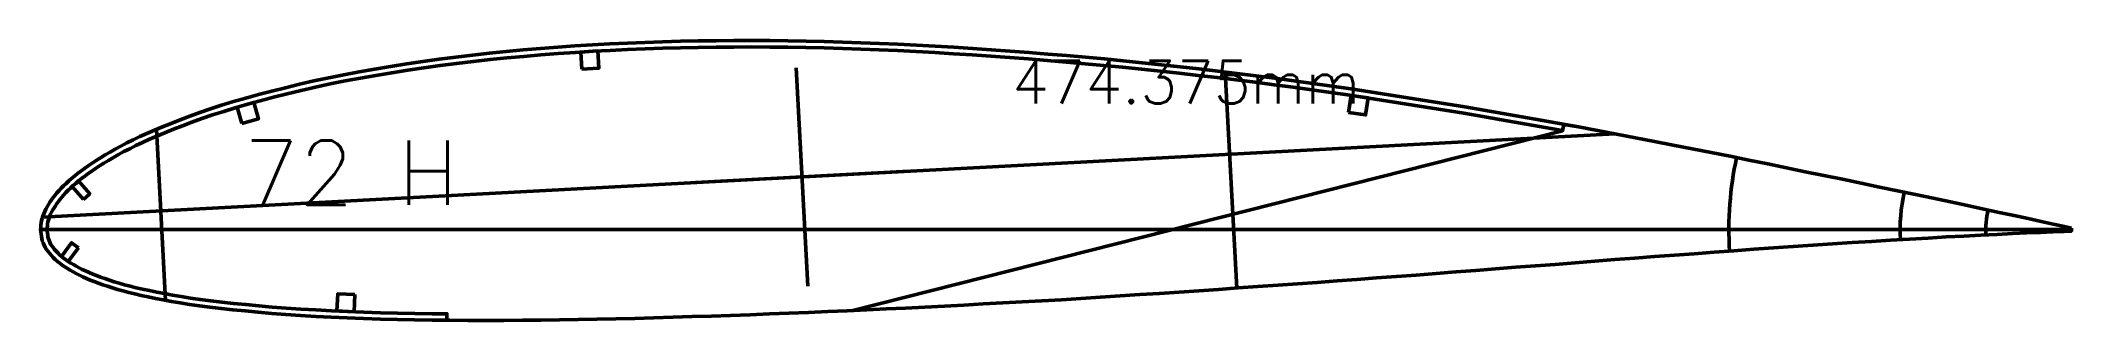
# Model space of a CAD drawing. Header units: metres. Extents: x -405 to 675, y -15418 to 133.
# Drawn here: x -177.9 to 296.5, y -14221.2 to -14155.8 of the extents above; entities that cross this region are included whole.
import ezdxf
from ezdxf.enums import TextEntityAlignment as Align

# ---------------------------------------------------------------- set-up
doc = ezdxf.new("R2010")
doc.units = ezdxf.units.M
for name, color, linetype, lineweight in [('FoilLayer', 7, 'Continuous', 50), ('RefFoilLayer', 7, 'Continuous', 50), ('StringerLayer', 7, 'Continuous', 50), ('SubLayer', 7, 'Continuous', 50), ('TextLayer', 7, 'Continuous', 50)]:
    doc.layers.add(name, color=color, linetype=linetype, lineweight=lineweight)
doc.styles.add('MSゴシック', font='romans')

msp = doc.modelspace()

# ---------------------------------------------------------------- texts
at = {"layer": 'TextLayer', "style": 'MSゴシック'}
msp.add_text('474.375mm', height=10, dxfattribs=at).set_placement((130.45, -14173.5), align=Align.BOTTOM_RIGHT)
msp.add_text('72 H', height=15, dxfattribs=at).set_placement((-130.45, -14194.19))

# ---------------------------------------------------------------- linework, layer by layer
at = {"layer": 'FoilLayer'}
msp.add_line((177.63, -14176.86), (11.86, -14218.92), dxfattribs=at)
msp.add_lwpolyline([(296.48, -14199.64), (294.85, -14199.29), (292.23, -14198.72), (289.4, -14198.1), (286.35, -14197.43), (283.09, -14196.73), (279.63, -14195.98), (276, -14195.19), (272.2, -14194.36), (268.28, -14193.52), (264.23, -14192.68), (260.1, -14191.82), (255.9, -14190.94), (251.65, -14190.04), (247.36, -14189.13), (243.03, -14188.22), (238.68, -14187.33), (234.31, -14186.45), (229.93, -14185.55), (225.54, -14184.65), (221.15, -14183.74), (216.74, -14182.85), (212.33, -14181.97), (207.91, -14181.12), (203.49, -14180.27), (199.07, -14179.38), (194.66, -14178.5), (190.24, -14177.64), (185.81, -14176.8), (181.38, -14176), (177.89, -14175.38), (177.63, -14176.86), (176.68, -14176.69), (172.25, -14175.9), (167.82, -14175.09), (163.4, -14174.3), (158.98, -14173.52), (154.55, -14172.77), (150.12, -14172.05), (145.68, -14171.34), (141.24, -14170.63), (136.81, -14169.92), (132.39, -14169.23), (127.96, -14168.57), (123.53, -14167.93), (119.09, -14167.31), (114.66, -14166.7), (110.23, -14166.1), (105.8, -14165.51), (101.38, -14164.95), (96.96, -14164.42), (92.53, -14163.92), (88.1, -14163.43), (83.68, -14162.94), (79.27, -14162.46), (74.86, -14162.01), (70.45, -14161.59), (66.05, -14161.19), (61.64, -14160.8), (57.24, -14160.43), (52.85, -14160.07), (48.46, -14159.73), (44.08, -14159.41), (39.71, -14159.12), (35.34, -14158.86), (30.98, -14158.6), (26.63, -14158.36), (22.29, -14158.14), (17.97, -14157.95), (13.67, -14157.78), (9.39, -14157.64), (5.13, -14157.52), (0.89, -14157.42), (-3.33, -14157.34), (-7.54, -14157.3), (-11.74, -14157.28), (-15.93, -14157.29), (-20.1, -14157.32), (-24.26, -14157.37), (-28.41, -14157.46), (-32.54, -14157.56), (-36.65, -14157.7), (-40.76, -14157.87), (-44.84, -14158.07), (-48.91, -14158.29), (-52.97, -14158.55), (-57, -14158.83), (-61.01, -14159.14), (-65, -14159.48), (-68.97, -14159.84), (-72.91, -14160.24), (-76.82, -14160.68), (-80.71, -14161.15), (-84.56, -14161.63), (-88.37, -14162.15), (-92.14, -14162.71), (-95.87, -14163.31), (-99.56, -14163.94), (-103.2, -14164.58), (-106.77, -14165.24), (-110.28, -14165.94), (-113.71, -14166.67), (-117.06, -14167.45), (-120.33, -14168.25), (-123.51, -14169.06), (-126.59, -14169.88), (-129.56, -14170.68), (-132.41, -14171.5), (-135.13, -14172.34), (-137.73, -14173.19), (-140.2, -14174.04), (-142.55, -14174.89), (-144.77, -14175.73), (-146.87, -14176.54), (-148.85, -14177.34), (-150.72, -14178.11), (-152.46, -14178.86), (-154.1, -14179.61), (-155.63, -14180.34), (-157.07, -14181.07), (-158.43, -14181.77), (-159.7, -14182.47), (-160.9, -14183.15), (-162.03, -14183.82), (-163.09, -14184.47), (-164.1, -14185.1), (-165.04, -14185.72), (-165.93, -14186.31), (-166.77, -14186.91), (-167.56, -14187.49), (-168.31, -14188.06), (-169.02, -14188.62), (-169.68, -14189.18), (-170.3, -14189.72), (-170.89, -14190.27), (-171.45, -14190.8), (-171.97, -14191.33), (-172.45, -14191.86), (-172.91, -14192.38), (-173.33, -14192.89), (-173.73, -14193.41), (-174.1, -14193.91), (-174.44, -14194.41), (-174.75, -14194.91), (-175.05, -14195.41), (-175.32, -14195.9), (-175.56, -14196.38), (-175.77, -14196.83), (-175.93, -14197.25), (-176.06, -14197.7), (-176.17, -14198.17), (-176.25, -14198.65), (-176.32, -14199.15), (-176.37, -14199.54), (-176.39, -14200), (-176.35, -14200.35), (-176.3, -14200.82), (-176.24, -14201.27), (-176.17, -14201.71), (-176.06, -14202.13), (-175.93, -14202.54), (-175.75, -14202.96), (-175.55, -14203.37), (-175.28, -14203.79), (-174.98, -14204.21), (-174.64, -14204.64), (-174.28, -14205.06), (-173.89, -14205.47), (-173.47, -14205.88), (-173.01, -14206.28), (-172.52, -14206.68), (-172.01, -14207.07), (-171.46, -14207.45), (-170.87, -14207.83), (-170.24, -14208.2), (-169.59, -14208.57), (-168.89, -14208.94), (-168.15, -14209.31), (-167.38, -14209.68), (-166.58, -14210.04), (-165.72, -14210.4), (-164.83, -14210.76), (-163.88, -14211.11), (-162.87, -14211.47), (-161.81, -14211.82), (-160.7, -14212.18), (-159.52, -14212.54), (-158.27, -14212.89), (-156.95, -14213.25), (-155.55, -14213.6), (-154.06, -14213.94), (-152.47, -14214.28), (-150.77, -14214.63), (-148.98, -14214.98), (-147.08, -14215.33), (-145.05, -14215.68), (-142.89, -14216.02), (-140.6, -14216.35), (-138.16, -14216.66), (-135.58, -14216.96), (-132.84, -14217.25), (-129.96, -14217.55), (-126.95, -14217.85), (-123.8, -14218.13), (-120.51, -14218.38), (-117.1, -14218.6), (-113.57, -14218.8), (-109.93, -14218.97), (-106.19, -14219.14), (-102.38, -14219.31), (-98.49, -14219.45), (-94.53, -14219.55), (-90.51, -14219.62), (-86.43, -14219.67), (-83, -14219.69), (-83.02, -14221.19), (-82.3, -14221.2), (-78.12, -14221.23), (-73.9, -14221.25), (-69.65, -14221.24), (-65.36, -14221.2), (-61.04, -14221.15), (-56.7, -14221.09), (-52.33, -14221.03), (-47.94, -14220.96), (-43.53, -14220.87), (-39.1, -14220.76), (-34.65, -14220.64), (-30.18, -14220.51), (-25.7, -14220.36), (-21.21, -14220.22), (-16.7, -14220.07), (-12.18, -14219.91), (-7.64, -14219.74), (-3.1, -14219.56), (1.45, -14219.37), (6, -14219.18), (10.55, -14218.98), (15.09, -14218.77), (19.63, -14218.56), (24.16, -14218.35), (28.69, -14218.13), (33.22, -14217.9), (37.76, -14217.66), (42.31, -14217.4), (46.86, -14217.15), (51.42, -14216.9), (55.98, -14216.65), (60.55, -14216.39), (65.12, -14216.1), (69.69, -14215.8), (74.27, -14215.51), (78.86, -14215.22), (83.45, -14214.94), (88.05, -14214.66), (92.65, -14214.34), (97.25, -14214), (101.85, -14213.66), (106.47, -14213.34), (111.08, -14213.03), (115.7, -14212.72), (120.32, -14212.38), (124.94, -14212.01), (129.57, -14211.65), (134.19, -14211.3), (138.82, -14210.97), (143.46, -14210.64), (148.09, -14210.29), (152.73, -14209.91), (157.36, -14209.53), (162, -14209.17), (166.64, -14208.81), (171.28, -14208.47), (175.92, -14208.14), (180.56, -14207.78), (185.2, -14207.4), (189.84, -14207.03), (194.48, -14206.68), (199.13, -14206.33), (203.77, -14206), (208.4, -14205.66), (213.04, -14205.29), (217.67, -14204.94), (222.29, -14204.6), (226.91, -14204.28), (231.52, -14203.97), (236.12, -14203.66), (240.7, -14203.35), (245.25, -14203.05), (249.77, -14202.76), (254.25, -14202.47), (258.67, -14202.21), (263.01, -14201.97), (267.25, -14201.73), (271.37, -14201.51), (275.34, -14201.3), (279.13, -14201.11), (282.72, -14200.94), (286.1, -14200.79), (289.24, -14200.65), (292.14, -14200.52), (294.82, -14200.42), (296.48, -14200.36)], close=True, dxfattribs=at)
at = {"layer": 'RefFoilLayer'}
msp.add_lwpolyline([(296.48, -14199.64), (294.85, -14199.29), (292.23, -14198.72), (289.4, -14198.1), (286.35, -14197.43), (283.09, -14196.73), (279.63, -14195.98), (276, -14195.19), (272.2, -14194.36), (268.28, -14193.52), (264.23, -14192.68), (260.1, -14191.82), (255.9, -14190.94), (251.65, -14190.04), (247.36, -14189.13), (243.03, -14188.22), (238.68, -14187.33), (234.31, -14186.45), (229.93, -14185.55), (225.54, -14184.65), (221.15, -14183.74), (216.74, -14182.85), (212.33, -14181.97), (207.91, -14181.12), (203.49, -14180.27), (199.07, -14179.38), (194.66, -14178.5), (190.24, -14177.64), (185.81, -14176.8), (181.38, -14176), (176.95, -14175.21), (172.52, -14174.42), (168.09, -14173.62), (163.66, -14172.82), (159.23, -14172.04), (154.79, -14171.29), (150.35, -14170.57), (145.91, -14169.86), (141.48, -14169.15), (137.04, -14168.44), (132.61, -14167.75), (128.17, -14167.08), (123.73, -14166.45), (119.3, -14165.83), (114.86, -14165.22), (110.43, -14164.61), (105.99, -14164.02), (101.56, -14163.46), (97.13, -14162.93), (92.7, -14162.43), (88.27, -14161.94), (83.84, -14161.45), (79.42, -14160.97), (75.01, -14160.52), (70.59, -14160.09), (66.18, -14159.7), (61.77, -14159.31), (57.36, -14158.94), (52.96, -14158.57), (48.57, -14158.23), (44.18, -14157.92), (39.8, -14157.63), (35.43, -14157.36), (31.06, -14157.1), (26.71, -14156.86), (22.36, -14156.65), (18.03, -14156.45), (13.72, -14156.28), (9.43, -14156.14), (5.17, -14156.02), (0.92, -14155.92), (-3.31, -14155.84), (-7.53, -14155.8), (-11.74, -14155.78), (-15.94, -14155.79), (-20.12, -14155.82), (-24.29, -14155.88), (-28.45, -14155.96), (-32.59, -14156.07), (-36.72, -14156.2), (-40.83, -14156.37), (-44.93, -14156.57), (-49.01, -14156.8), (-53.07, -14157.05), (-57.11, -14157.33), (-61.14, -14157.64), (-65.14, -14157.98), (-69.12, -14158.35), (-73.07, -14158.75), (-77, -14159.19), (-80.9, -14159.66), (-84.76, -14160.14), (-88.59, -14160.66), (-92.38, -14161.23), (-96.13, -14161.83), (-99.82, -14162.46), (-103.47, -14163.11), (-107.07, -14163.77), (-110.59, -14164.47), (-114.05, -14165.21), (-117.42, -14165.99), (-120.7, -14166.8), (-123.89, -14167.61), (-126.99, -14168.43), (-129.97, -14169.24), (-132.85, -14170.07), (-135.6, -14170.91), (-138.22, -14171.77), (-140.71, -14172.63), (-143.07, -14173.49), (-145.31, -14174.33), (-147.43, -14175.15), (-149.43, -14175.95), (-151.31, -14176.73), (-153.08, -14177.5), (-154.74, -14178.25), (-156.3, -14179), (-157.77, -14179.74), (-159.15, -14180.46), (-160.44, -14181.17), (-161.66, -14181.86), (-162.81, -14182.54), (-163.89, -14183.2), (-164.91, -14183.84), (-165.88, -14184.47), (-166.8, -14185.09), (-167.66, -14185.7), (-168.48, -14186.3), (-169.25, -14186.89), (-169.98, -14187.47), (-170.67, -14188.05), (-171.32, -14188.62), (-171.94, -14189.19), (-172.52, -14189.75), (-173.07, -14190.31), (-173.58, -14190.87), (-174.07, -14191.42), (-174.52, -14191.98), (-174.95, -14192.53), (-175.34, -14193.07), (-175.71, -14193.61), (-176.05, -14194.15), (-176.36, -14194.69), (-176.66, -14195.23), (-176.93, -14195.76), (-177.17, -14196.3), (-177.37, -14196.84), (-177.53, -14197.38), (-177.65, -14197.91), (-177.74, -14198.44), (-177.81, -14198.98), (-177.87, -14199.48), (-177.89, -14200), (-177.84, -14200.51), (-177.79, -14201.02), (-177.72, -14201.54), (-177.62, -14202.07), (-177.49, -14202.6), (-177.31, -14203.13), (-177.08, -14203.66), (-176.81, -14204.18), (-176.5, -14204.67), (-176.15, -14205.15), (-175.77, -14205.62), (-175.36, -14206.09), (-174.93, -14206.55), (-174.46, -14207), (-173.96, -14207.45), (-173.43, -14207.88), (-172.86, -14208.3), (-172.27, -14208.71), (-171.64, -14209.11), (-170.98, -14209.51), (-170.29, -14209.9), (-169.56, -14210.28), (-168.8, -14210.66), (-168, -14211.04), (-167.16, -14211.42), (-166.28, -14211.79), (-165.35, -14212.16), (-164.38, -14212.53), (-163.35, -14212.89), (-162.27, -14213.25), (-161.13, -14213.61), (-159.93, -14213.98), (-158.66, -14214.34), (-157.31, -14214.7), (-155.89, -14215.06), (-154.38, -14215.41), (-152.77, -14215.75), (-151.06, -14216.1), (-149.25, -14216.46), (-147.33, -14216.81), (-145.28, -14217.16), (-143.1, -14217.5), (-140.79, -14217.84), (-138.34, -14218.15), (-135.74, -14218.46), (-132.99, -14218.74), (-130.11, -14219.04), (-127.08, -14219.34), (-123.91, -14219.62), (-120.61, -14219.87), (-117.18, -14220.1), (-113.64, -14220.3), (-110, -14220.47), (-106.26, -14220.64), (-102.43, -14220.81), (-98.53, -14220.95), (-94.56, -14221.05), (-90.52, -14221.12), (-86.44, -14221.17), (-82.3, -14221.2), (-78.12, -14221.23), (-73.9, -14221.25), (-69.65, -14221.24), (-65.36, -14221.2), (-61.04, -14221.15), (-56.7, -14221.09), (-52.33, -14221.03), (-47.94, -14220.96), (-43.53, -14220.87), (-39.1, -14220.76), (-34.65, -14220.64), (-30.18, -14220.51), (-25.7, -14220.36), (-21.21, -14220.22), (-16.7, -14220.07), (-12.18, -14219.91), (-7.64, -14219.74), (-3.1, -14219.56), (1.45, -14219.37), (6, -14219.18), (10.55, -14218.98), (15.09, -14218.77), (19.63, -14218.56), (24.16, -14218.35), (28.69, -14218.13), (33.22, -14217.9), (37.76, -14217.66), (42.31, -14217.4), (46.86, -14217.15), (51.42, -14216.9), (55.98, -14216.65), (60.55, -14216.39), (65.12, -14216.1), (69.69, -14215.8), (74.27, -14215.51), (78.86, -14215.22), (83.45, -14214.94), (88.05, -14214.66), (92.65, -14214.34), (97.25, -14214), (101.85, -14213.66), (106.47, -14213.34), (111.08, -14213.03), (115.7, -14212.72), (120.32, -14212.38), (124.94, -14212.01), (129.57, -14211.65), (134.19, -14211.3), (138.82, -14210.97), (143.46, -14210.64), (148.09, -14210.29), (152.73, -14209.91), (157.36, -14209.53), (162, -14209.17), (166.64, -14208.81), (171.28, -14208.47), (175.92, -14208.14), (180.56, -14207.78), (185.2, -14207.4), (189.84, -14207.03), (194.48, -14206.68), (199.13, -14206.33), (203.77, -14206), (208.4, -14205.66), (213.04, -14205.29), (217.67, -14204.94), (222.29, -14204.6), (226.91, -14204.28), (231.52, -14203.97), (236.12, -14203.66), (240.7, -14203.35), (245.25, -14203.05), (249.77, -14202.76), (254.25, -14202.47), (258.67, -14202.21), (263.01, -14201.97), (267.25, -14201.73), (271.37, -14201.51), (275.34, -14201.3), (279.13, -14201.11), (282.72, -14200.94), (286.1, -14200.79), (289.24, -14200.65), (292.14, -14200.52), (294.82, -14200.42), (296.48, -14200.36)], close=True, dxfattribs=at)
at = {"layer": 'StringerLayer'}
for points in [[(-51.46, -14162.46), (-47.47, -14162.21), (-47.72, -14158.22), (-51.71, -14158.47), (-51.46, -14162.46)], [(127.66, -14172.57), (131.61, -14173.16), (132.21, -14169.21), (128.25, -14168.61), (127.66, -14172.57)], [(-130.85, -14175.22), (-127.01, -14174.11), (-128.12, -14170.26), (-131.96, -14171.37), (-130.85, -14175.22)], [(-167.91, -14192.95), (-166.41, -14191.63), (-169.04, -14188.62), (-170.54, -14189.93), (-167.91, -14192.95)], [(-169.04, -14204.29), (-170.64, -14203.09), (-173.04, -14206.29), (-171.45, -14207.49), (-169.04, -14204.29)], [(-104.48, -14215.22), (-108.48, -14215.03), (-108.66, -14219.03), (-104.67, -14219.21), (-104.48, -14215.22)]]:
    msp.add_lwpolyline(points, dxfattribs=at)
at = {"layer": 'SubLayer'}
for p, q in [((-1.36, -14162.13), (1.36, -14213.21)), ((98.84, -14163.14), (101.52, -14213.69)), ((189.92, -14177.58), (-177.45, -14197.09)), ((-150.8, -14176.52), (-148.68, -14216.57)), ((-24.95, -14188.99), (24.95, -14186.34)), ((-177.89, -14200), (296.48, -14200))]:
    msp.add_line(p, q, dxfattribs=at)
for radius, start, end in [(80, 167.8462, -176.4038), (40, 167.3877, -176.6536), (20, 166.7422, -176.4538)]:
    msp.add_arc((296.48, -14200), radius, start, end, dxfattribs=at)

msp.set_redraw_order([(e.dxf.handle, doc.entitydb.next_handle()) for e in msp.query("TEXT MTEXT ATTDEF DIMENSION ARC_DIMENSION")])  # texts and dimensions are drawn at this point

doc.saveas('drawing.dxf')
